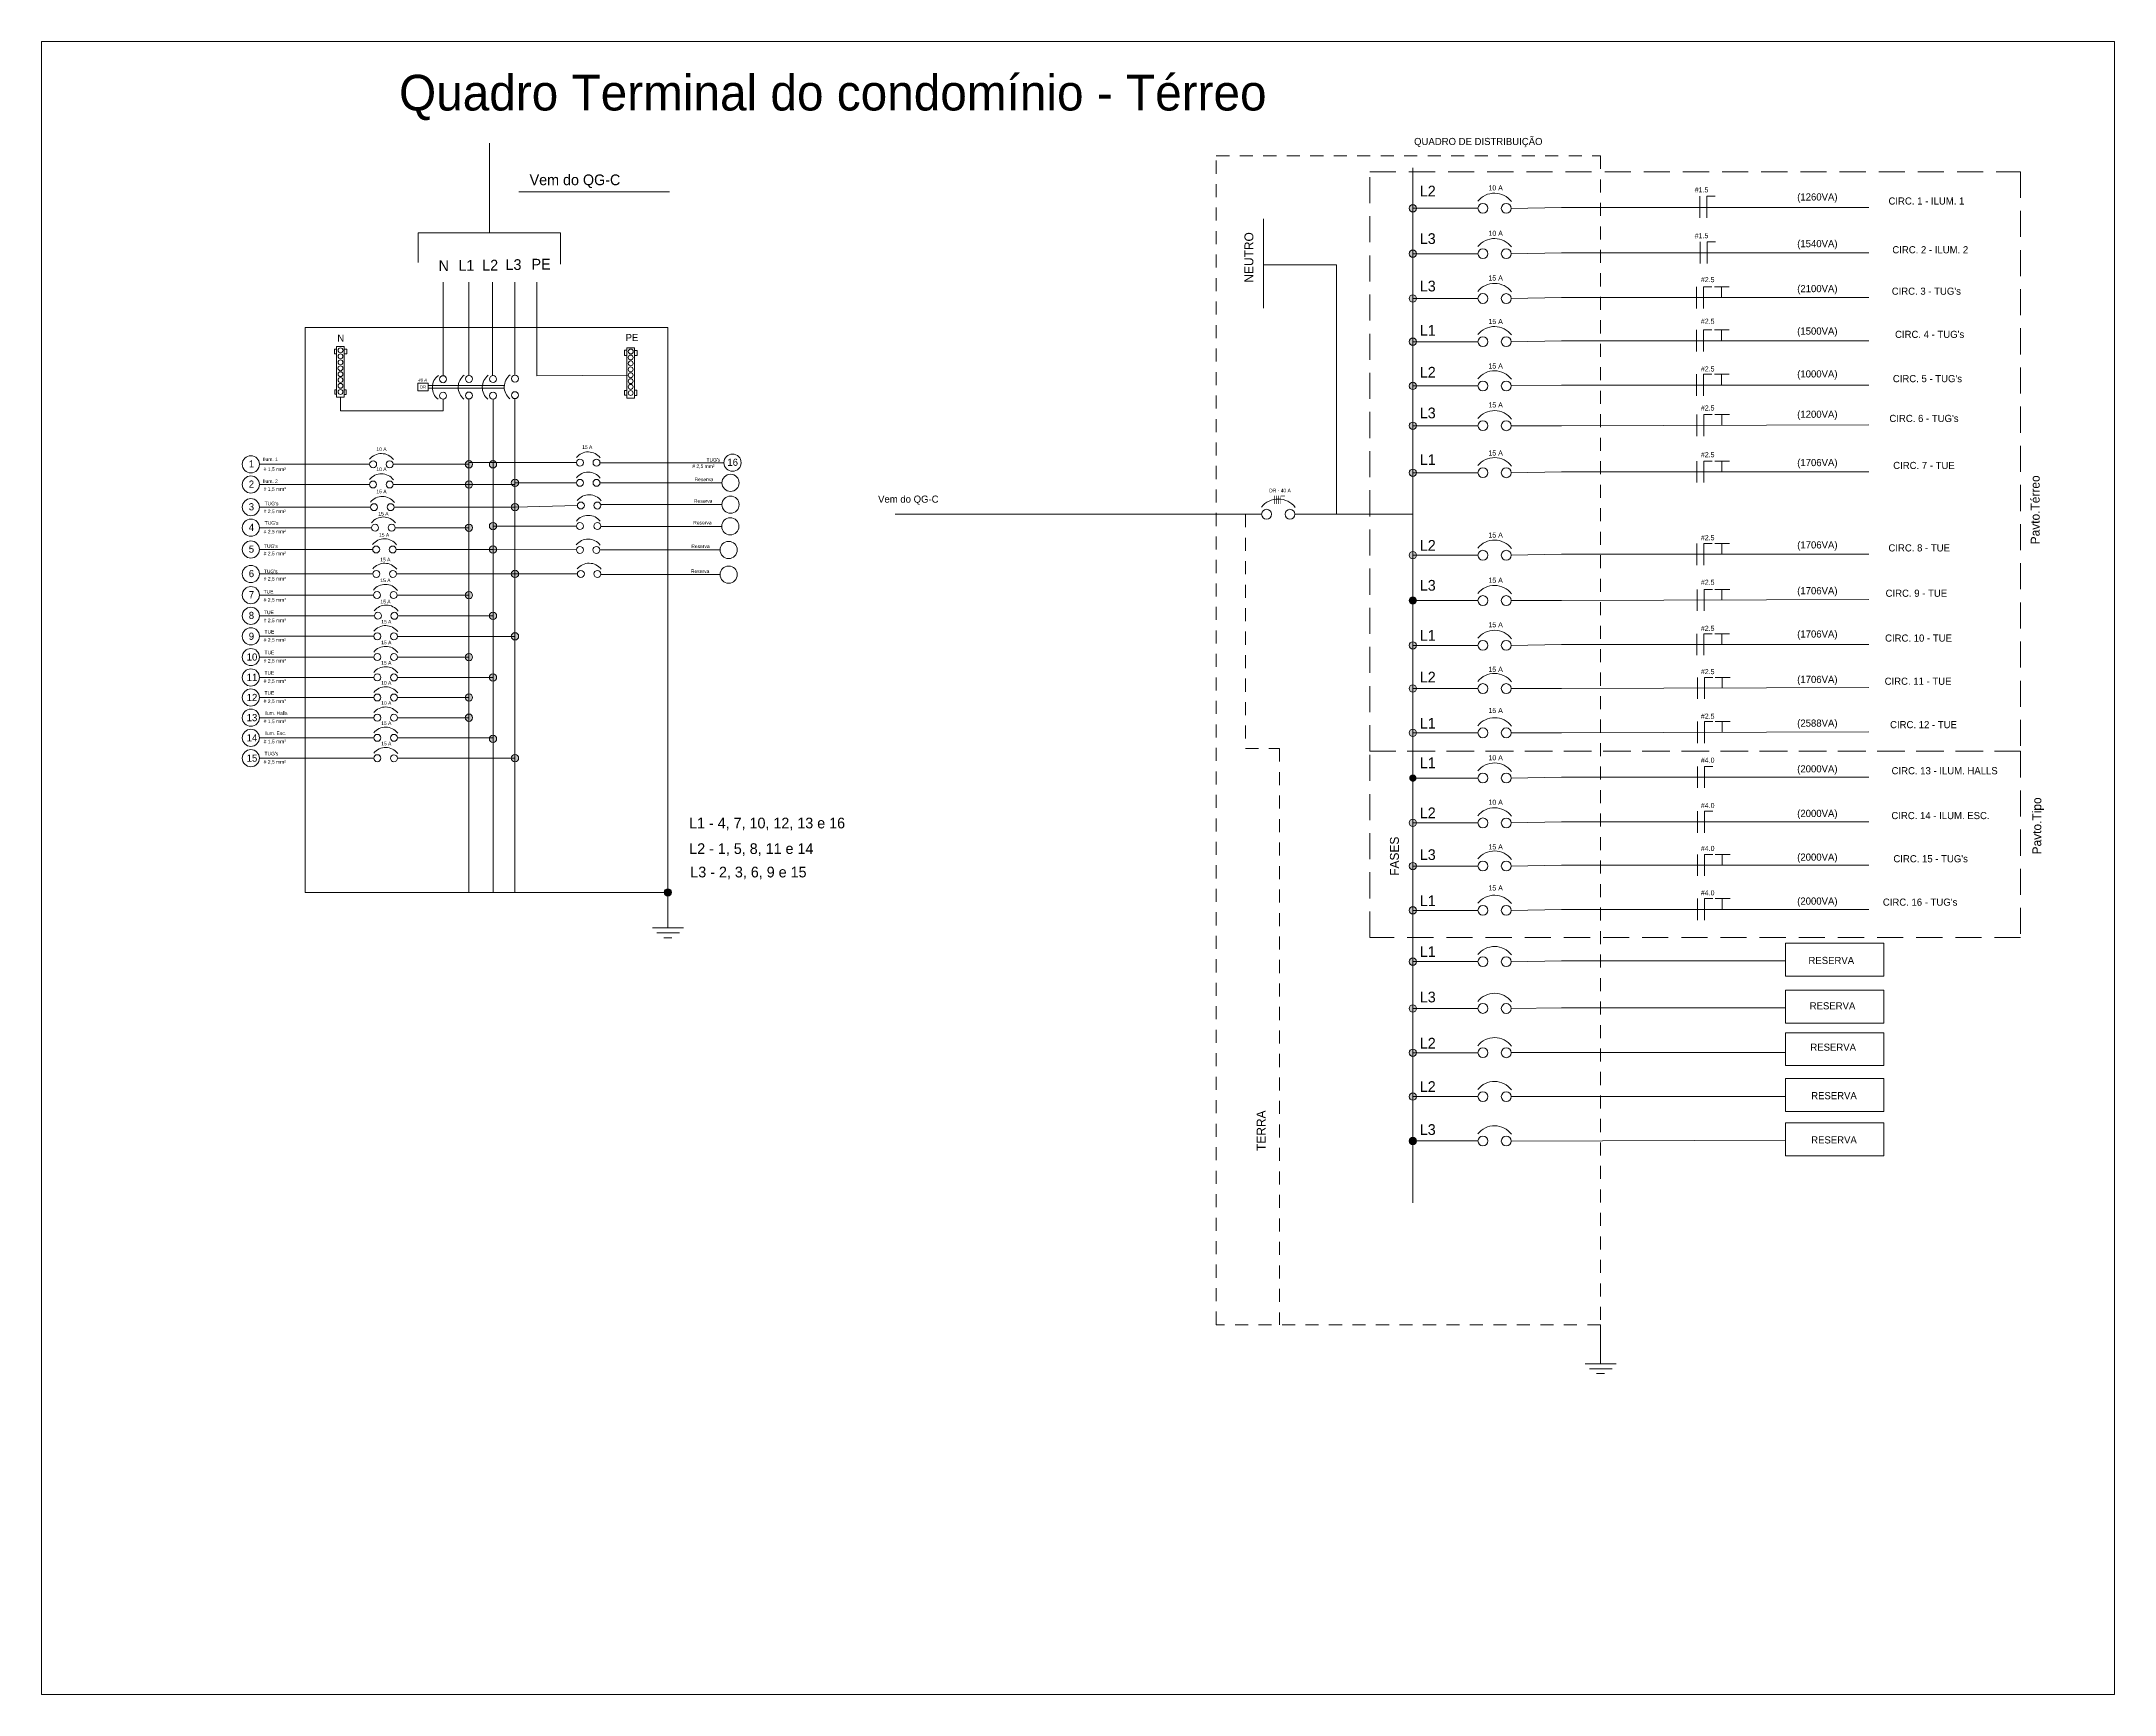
# Model space of a CAD drawing. Header units: millimetres. Extents: x 178 to 457, y 838 to 920.
# Drawn here: x 202.36 to 222.22, y 883.94 to 899.78 of the extents above; entities that cross this region are included whole.
import ezdxf

# ---------------------------------------------------------------- set-up
doc = ezdxf.new("R2010")
doc.units = ezdxf.units.MM
doc.linetypes.add('DASHED', pattern=[0.75, 0.5, -0.25])
doc.linetypes.add('DASHED2', pattern=[0.375, 0.25, -0.125])
doc.layers.add('Unifilar', color=255, linetype='Continuous')

msp = doc.modelspace()

# ---------------------------------------------------------------- texts
at = {"layer": 'Unifilar', "color": 7, "lineweight": 5, "true_color": 0xffffff, "attachment_point": 1}
for s, width, heights, insert, char_height in [('Quadro Terminal do condomínio - Térreo', 12.694108215, [0.6510979], (205.7899608, 899.4589248), 0.341898442), ('\\pxqc;QUADRO DE DISTRIBUIÇÃO', 1.877081336, [0.0878725], (215.1887071, 898.854508), 0.068379688), ('Vem do QG-C', 1.490141886, [0.0249249], (207.0405094, 898.5042001), 0.102569533), ('L2 ', 0.49046908, [0.0249249], (215.5670867, 898.3962686), 0.10256953), ('10 A', 0.49046908, [0.0249249], (216.2247425, 898.4002845), 0.04850128), ('#1.5', 0.49046908, [0.0249249], (218.2004186, 898.3813558), 0.04850128), ('\\pxqc;(1260VA)', 1.000254183, [0.0468782], (218.8749752, 898.3231389), 0.068379688), ('\\pxqc;CIRC. 1 - ILUM. 1', 1.000254183, [0.0468782], (219.9196887, 898.2843031), 0.068379688), ('L3 ', 0.49046908, [0.0249249], (215.5670867, 897.9413906), 0.10256953), ('10 A', 0.49046908, [0.0249249], (216.2247425, 897.9650531), 0.04850128), ('#1.5', 0.49046908, [0.0249249], (218.2004186, 897.9420236), 0.04850128), ('\\pxqc;(1540VA)', 1.000254183, [0.0468782], (218.8749752, 897.8760223), 0.068379688), ('\\pxqc;CIRC. 2 - ILUM. 2', 1.008651304, [0.0094776], (219.9522422, 897.8175102), 0.068379688), ('N', 0.49046908, [0.0249249], (206.1682804, 897.6824893), 0.1025695), ('L1', 0.49046908, [0.0249249], (206.3588038, 897.6850477), 0.10256953), ('L2', 0.49046908, [0.0249249], (206.5866126, 897.6869789), 0.10256953), ('L3', 0.49046908, [0.0249249], (206.8100075, 897.6926473), 0.10256953), ('PE', 0.49046908, [0.0249249], (207.05904, 897.6964346), 0.10256953), ('15 A', 0.49046908, [0.0249249], (216.2247425, 897.5367452), 0.04850128), ('L3 ', 0.49046908, [0.0249249], (215.5670867, 897.4865875), 0.10256953), ('#2.5', 0.49046908, [0.0249249], (218.2594731, 897.5213331), 0.04850128), ('\\pxqc;(2100VA)', 1.000254183, [0.0468782], (218.8749752, 897.4451663), 0.068379688), ("\\pxqc;CIRC. 3 - TUG's", 0.916900821, [0.0783295], (219.9603814, 897.420508), 0.068379688), ('N', 0.49046908, [0.0249249], (205.1985266, 896.9711919), 0.0683797), ('PE', 0.49046908, [0.0249249], (207.9602623, 896.9760201), 0.06837969), ('L1 ', 0.49046908, [0.0249249], (215.5670867, 897.0627661), 0.10256953), ('15 A', 0.49046908, [0.0249249], (216.2247425, 897.1205613), 0.04850128), ('#2.5', 0.49046908, [0.0249249], (218.2594731, 897.1229912), 0.04850128), ('\\pxqc;(1500VA)', 1.000254183, [0.0468782], (218.8749752, 897.0386959), 0.068379688), ("\\pxqc;CIRC. 4 - TUG's", 1.061651214, [0.0028775], (219.9196887, 897.0071154), 0.068379688), ('{\\fArial|b0|i1|c0|p34;40 A}', 0.112736321, [0.0249249], (205.9737726, 896.5497383), 0.029428145), ('L2 ', 0.49046908, [0.0249249], (215.5670867, 896.6614428), 0.10256953), ('15 A', 0.49046908, [0.0249249], (216.2247425, 896.6939951), 0.04850128), ('#2.5', 0.49046908, [0.0249249], (218.2594731, 896.6655764), 0.04850128), ('\\pxqc;(1000VA)', 1.000254183, [0.0468782], (218.8749752, 896.6281621), 0.068379688), ("\\pxqc;CIRC. 5 - TUG's", 1.019650405, [0.0723026], (219.9196887, 896.582963), 0.068379688), ('DR', 0.49046908, [0.0249249], (205.9894104, 896.4837114), 0.02942814), ('L3 ', 0.49046908, [0.0249249], (215.5670867, 896.2715259), 0.10256953), ('15 A', 0.49046908, [0.0249249], (216.2247425, 896.321093), 0.04850128), ('#2.5', 0.49046908, [0.0249249], (218.2594731, 896.2916236), 0.04850128), ('\\pxqc;(1200VA)', 1.000254183, [0.0468782], (218.8749752, 896.2420174), 0.068379688), ("\\pxqc;CIRC. 6 - TUG's", 0.953596063, [0.1102787], (219.9196887, 896.2017751), 0.068379688), ('1', 0.49046908, [0.0249249], (204.3505578, 895.766028), 0.0683797), ('Ilum. 1', 0.49046908, [0.0249249], (204.4869822, 895.7927402), 0.03418984), ('10 A', 0.49046908, [0.0249249], (205.5732477, 895.8898657), 0.03418984), ('15 A', 0.49046908, [0.0249249], (207.5438093, 895.9101893), 0.03418984), ("TUG's", 0.49046908, [0.0249249], (208.7344846, 895.7883801), 0.03418984), ('16', 0.49046908, [0.0249249], (208.9348944, 895.7816382), 0.06837969), ('L1 ', 0.49046908, [0.0249249], (215.5670867, 895.8241048), 0.10256953), ('15 A', 0.49046908, [0.0249249], (216.2247425, 895.8604195), 0.04850128), ('#2.5', 0.49046908, [0.0249249], (218.2594731, 895.8445053), 0.04850128), ('\\pxqc;(1706VA)', 1.000254183, [0.0468782], (218.8749752, 895.778642), 0.068379688), ('\\pxqc;CIRC. 7 - TUE', 0.953334335, [0.1354798], (219.9196887, 895.7515881), 0.068379688), ('2', 0.49046908, [0.0249249], (204.3505578, 895.5727002), 0.0683797), ('Ilum. 2', 0.49046908, [0.0249249], (204.4869822, 895.5835083), 0.03418984), ('# 1,5 mm²', 0.49046908, [0.0249249], (204.4934835, 895.6979563), 0.03418984), ('10 A', 0.49046908, [0.0249249], (205.5732477, 895.6980264), 0.03418984), ('# 2,5 mm²', 0.49046908, [0.0249249], (208.5988684, 895.727116), 0.03418984), ('Reserva', 0.49046908, [0.0249249], (208.6211084, 895.6008896), 0.03418984), ('3', 0.49046908, [0.0249249], (204.3505578, 895.3554948), 0.0683797), ('# 1,5 mm{\\fISOCPEUR|b0|i0|c0|p34;²}', 0.49046908, [0.0249249], (204.4934835, 895.5078582), 0.034189844), ("TUG's", 0.49046908, [0.0249249], (204.502093, 895.3695757), 0.03418984), ('15 A', 0.49046908, [0.0249249], (205.5732477, 895.4851128), 0.03418984), ('Reserva', 0.49046908, [0.0249249], (208.6147437, 895.3935566), 0.03418984), ('Vem do QG-C', 1.014360067, [0.0878725], (210.3782968, 895.4286694), 0.068379688), ('DR - 40 A', 0.49046908, [0.0249249], (214.1248356, 895.4938187), 0.03418984), ('4', 0.49046908, [0.0249249], (204.3505578, 895.1585552), 0.0683797), ('# 2,5 mm²', 0.49046908, [0.0249249], (204.4934835, 895.2944744), 0.03418984), ("TUG's", 0.49046908, [0.0249249], (204.5024644, 895.1835875), 0.03418984), ('15 A', 0.49046908, [0.0249249], (205.591615, 895.2715689), 0.03418984), ('Reserva', 0.49046908, [0.0249249], (208.607654, 895.185996), 0.03418984), ('5', 0.49046908, [0.0249249], (204.3505578, 894.9501033), 0.0683797), ('# 2,5 mm²', 0.49046908, [0.0249249], (204.4934835, 895.1003735), 0.03418984), ("TUG's", 0.49046908, [0.0249249], (204.4968132, 894.9606009), 0.03418984), ('15 A', 0.49046908, [0.0249249], (205.5984717, 895.0692325), 0.03418984), ('Reserva', 0.49046908, [0.0249249], (208.5892672, 894.9597446), 0.03418984), ('L2', 0.49046908, [0.0249249], (215.5670867, 895.0025499), 0.10256953), ('15 A', 0.49046908, [0.0249249], (216.2247425, 895.0747487), 0.04850128), ('#2.5', 0.49046908, [0.0249249], (218.2594731, 895.049317), 0.04850128), ('\\pxqc;(1706VA)', 1.000254183, [0.0468782], (218.8749752, 894.990092), 0.068379688), ('\\pxqc;CIRC. 8 - TUE', 0.962722836, [0.1359351], (219.8694322, 894.9617133), 0.068379688), ('# 2,5 mm²', 0.49046908, [0.0249249], (204.4934835, 894.8906822), 0.03418984), ('15 A', 0.49046908, [0.0249249], (205.6098047, 894.8326631), 0.03418984), ('6', 0.49046908, [0.0249249], (204.3505578, 894.7156669), 0.0683797), ('# 2,5 mm²', 0.49046908, [0.0249249], (204.4934835, 894.6491694), 0.03418984), ("TUG's", 0.49046908, [0.0249249], (204.4941565, 894.7197481), 0.03418984), ('15 A', 0.49046908, [0.0249249], (205.6106929, 894.633709), 0.03418984), ('Reserva', 0.49046908, [0.0249249], (208.5855387, 894.7208413), 0.03418984), ('L3 ', 0.49046908, [0.0249249], (215.5670867, 894.6202548), 0.10256953), ('15 A', 0.49046908, [0.0249249], (216.2247425, 894.6415686), 0.04850128), ('#2.5', 0.49046908, [0.0249249], (218.2594731, 894.6225226), 0.04850128), ('\\pxqc;(1706VA)', 1.000254183, [0.0468782], (218.8749752, 894.5515425), 0.068379688), ('7', 0.49046908, [0.0249249], (204.3505578, 894.5132094), 0.0683797), ('TUE', 0.49046908, [0.0249249], (204.4925131, 894.5248934), 0.03418984), ('# 2,5 mm{\\fISOCPEUR|b0|i0|c0|p34;²}', 0.49046908, [0.0249249], (204.4934835, 894.4466029), 0.034189844), ('15 A', 0.49046908, [0.0249249], (205.6114745, 894.4303019), 0.03418984), ('\\pxqc;CIRC. 9 - TUE', 0.908172588, [0.1678943], (219.8694322, 894.5274376), 0.068379688), ('8', 0.49046908, [0.0249249], (204.3505578, 894.3149656), 0.0683797), ('# 2,5 mm{\\fISOCPEUR|b0|i0|c0|p34;²}', 0.49046908, [0.0249249], (204.4934835, 894.2500904), 0.034189844), ('TUE', 0.49046908, [0.0249249], (204.4965124, 894.3268309), 0.03418984), ('15 A', 0.49046908, [0.0249249], (205.619166, 894.2378656), 0.03418984), ('15 A', 0.49046908, [0.0249249], (216.2247425, 894.2155502), 0.04850128), ('#2.5', 0.49046908, [0.0249249], (218.2594731, 894.181136), 0.04850128), ('9', 0.49046908, [0.0249249], (204.3505578, 894.1152289), 0.0683797), ('# 2,5 mm²', 0.49046908, [0.0249249], (204.4934835, 894.0623773), 0.03418984), ('TUE', 0.49046908, [0.0249249], (204.5008305, 894.1416154), 0.03418984), ('15 A', 0.49046908, [0.0249249], (205.619166, 894.039009), 0.03418984), ('L1 ', 0.49046908, [0.0249249], (215.5670867, 894.1408478), 0.10256953), ('\\pxqc;(1706VA)', 1.000254183, [0.0468782], (218.8749752, 894.1369435), 0.068379688), ('\\pxqc;CIRC. 10 - TUE', 0.948783824, [0.1298733], (219.8694322, 894.0979177), 0.068379688), ('10', 0.49046908, [0.0249249], (204.3304377, 893.9163723), 0.06837969), ('# 2,5 mm{\\fISOCPEUR|b0|i0|c0|p34;²}', 0.49046908, [0.0249249], (204.4934835, 893.8635207), 0.034189844), ('TUE', 0.49046908, [0.0249249], (204.5008305, 893.9427588), 0.03418984), ('15 A', 0.49046908, [0.0249249], (205.619166, 893.8439049), 0.03418984), ('15 A', 0.49046908, [0.0249249], (216.2247425, 893.7883185), 0.04850128), ('#2.5', 0.49046908, [0.0249249], (218.2594731, 893.7665371), 0.04850128), ('11', 0.49046908, [0.0249249], (204.3304377, 893.7212682), 0.06837969), ('# 2,5 mm{\\fISOCPEUR|b0|i0|c0|p34;²}', 0.49046908, [0.0249249], (204.4934835, 893.6684166), 0.034189844), ('TUE', 0.49046908, [0.0249249], (204.5008305, 893.7476547), 0.03418984), ('10 A', 0.49046908, [0.0249249], (205.619166, 893.6516362), 0.03418984), ('L2 ', 0.49046908, [0.0249249], (215.5670867, 893.7408959), 0.10256953), ('\\pxqc;(1706VA)', 1.000254183, [0.0468782], (218.8749752, 893.7020206), 0.068379688), ('\\pxqc;CIRC. 11 - TUE', 0.940553142, [0.136211], (219.8694322, 893.6845252), 0.068379688), ('12', 0.49046908, [0.0249249], (204.3304377, 893.5289995), 0.06837969), ('# 2,5 mm{\\fISOCPEUR|b0|i0|c0|p34;²}', 0.49046908, [0.0249249], (204.4934835, 893.4761479), 0.034189844), ('TUE', 0.49046908, [0.0249249], (204.5008305, 893.555386), 0.03418984), ('Ilum. Halls', 0.49046908, [0.0249249], (204.5008305, 893.3623136), 0.034189844), ('10 A', 0.49046908, [0.0249249], (205.619166, 893.4585638), 0.03418984), ('15 A', 0.49046908, [0.0249249], (216.2247425, 893.3945834), 0.04850128), ('13', 0.49046908, [0.0249249], (204.3304377, 893.3359271), 0.06837969), ('# 1,5 mm{\\fISOCPEUR|b0|i0|c0|p34;²}', 0.49046908, [0.0249249], (204.4934835, 893.2830755), 0.034189844), ('Ilum. Esc.', 0.49046908, [0.0249249], (204.5008305, 893.169243), 0.03418984), ('15 A', 0.49046908, [0.0249249], (205.619166, 893.2654932), 0.03418984), ('L1 ', 0.49046908, [0.0249249], (215.5670867, 893.2989457), 0.10256953), ('#2.5', 0.49046908, [0.0249249], (218.2594731, 893.3397427), 0.04850128), ('\\pxqc;(2588VA)', 1.000254183, [0.0468782], (218.8749752, 893.2833583), 0.068379688), ('\\pxqc;CIRC. 12 - TUE', 1.524015304, [0.1362093], (219.6296393, 893.2687341), 0.068379688), ('14', 0.49046908, [0.0249249], (204.3304377, 893.1428565), 0.06837969), ('# 1,5 mm{\\fISOCPEUR|b0|i0|c0|p34;²}', 0.49046908, [0.0249249], (204.4934835, 893.0900049), 0.034189844), ("TUG's", 0.49046908, [0.0249249], (204.5008305, 892.9741372), 0.03418984), ('15 A', 0.49046908, [0.0249249], (205.619166, 893.0703874), 0.03418984), ('15', 0.49046908, [0.0249249], (204.3304377, 892.9477507), 0.06837969), ('# 2,5 mm²', 0.49046908, [0.0249249], (204.4934835, 892.8948991), 0.03418984), ('L1 ', 0.49046908, [0.0249249], (215.5670867, 892.9200225), 0.10256953), ('10 A', 0.49046908, [0.0249249], (216.2247425, 892.9413363), 0.04850128), ('#4.0', 0.49046908, [0.0249249], (218.2594731, 892.9187063), 0.04850128), ('\\pxqc;(2000VA)', 1.000254183, [0.0468782], (218.8749752, 892.8453713), 0.068379688), ('\\pxqc;CIRC. 13 - ILUM. HALLS', 1.449918139, [0.1678943], (219.8694322, 892.8272052), 0.068379688), ('L2', 0.49046908, [0.0249249], (215.5670867, 892.4406154), 0.10256953), ('10 A', 0.49046908, [0.0249249], (216.2247425, 892.5153179), 0.04850128), ('#4.0', 0.49046908, [0.0249249], (218.2594731, 892.4837834), 0.04850128), ('\\pxqc;(2000VA)', 1.000254183, [0.0468782], (218.8749752, 892.4185787), 0.068379688), ('\\pxqc;CIRC. 14 - ILUM. ESC.', 1.370140763, [0.1298733], (219.8694322, 892.3976853), 0.068379688), ('L1 - 4, 7, 10, 12, 13 e 16', 3.344974523, [0], (208.5675588, 892.3433475), 0.102569533), ('L2 - 1, 5, 8, 11 e 14', 3.02681262, [0.0249249], (208.5694015, 892.0981003), 0.102569533), ('L3 ', 0.49046908, [0.0249249], (215.5670867, 892.0406636), 0.10256953), ('15 A', 0.49046908, [0.0249249], (216.2247425, 892.0880862), 0.04850128), ('#4.0', 0.49046908, [0.0249249], (218.2594731, 892.0732478), 0.04850128), ('\\pxqc;(2000VA)', 1.000254183, [0.0468782], (218.8749752, 891.9999146), 0.068379688), ("\\pxqc;CIRC. 15 - TUG's", 1.181328765, [0.136211], (219.8694322, 891.9842928), 0.068379688), ('L3 - 2, 3, 6, 9 e 15', 3.486608823, [0.0249249], (208.5796798, 891.8737558), 0.102569533), ('L1 ', 0.49046908, [0.0249249], (215.5670867, 891.5987134), 0.10256953), ('15 A', 0.49046908, [0.0249249], (216.2247425, 891.6943511), 0.04850128), ('#4.0', 0.49046908, [0.0249249], (218.2594731, 891.6481183), 0.04850128), ('\\pxqc;(2000VA)', 1.000254183, [0.0468782], (218.8749752, 891.5788222), 0.068379688), ("\\pxqc;CIRC. 16 - TUG's", 1.524015304, [0.1362093], (219.5970857, 891.5685018), 0.068379688), ('L1 ', 0.49046908, [0.0249249], (215.5670867, 891.1114964), 0.10256953), ('\\pxqc;RESERVA', 1.083632803, [0.0094776], (218.9667525, 891.0101308), 0.068379688), ('L3 ', 0.49046908, [0.0249249], (215.5670867, 890.6765392), 0.10256953), ('\\pxqc;RESERVA', 1.114212693, [0.0094776], (218.9631501, 890.5754744), 0.068379688), ('L2 ', 0.49046908, [0.0249249], (215.5670867, 890.234589), 0.10256953), ('\\pxqc;RESERVA', 1.110748913, [0.0094776], (218.9713645, 890.1790694), 0.068379688), ('L2', 0.49046908, [0.0249249], (215.5670867, 889.8190062), 0.10256953), ('\\pxqc;RESERVA', 1.117476746, [0.0094776], (218.9755788, 889.7148625), 0.068379688), ('L3 ', 0.49046908, [0.0249249], (215.5670867, 889.4072861), 0.10256953), ('\\pxqc;RESERVA', 1.117476746, [0.0094776], (218.9755788, 889.2912371), 0.068379688)]:
    msp.add_mtext_dynamic_manual_height_columns(s, width=width, gutter_width=3.0654318, heights=heights, dxfattribs=dict(at, insert=insert, char_height=char_height))
at = {"layer": 'Unifilar', "color": 7, "lineweight": 5, "true_color": 0xffffff, "char_height": 0.08547461, "attachment_point": 1, "rotation": 90}
for s, width, insert in [('\\pxqc;NEUTRO', 0.714614359, (213.8875339, 897.3524986)), ('\\pxqc;Pavto.Térreo', 1.744508149, (221.4187231, 894.4195693)), ('\\pxqc;Pavto.Tipo', 1.744508149, (221.4342867, 891.3923533)), ('\\pxqc;FASES', 0.308453029, (215.2810912, 891.8199507)), ('\\pxqc,t0;TERRA', 0.555182836, (214.0042066, 889.0673041))]:
    msp.add_mtext_dynamic_manual_height_columns(s, width=width, gutter_width=3.0654318, heights=[0.0094776], dxfattribs=dict(at, insert=insert))

# ---------------------------------------------------------------- hatches: boundary and pattern name
at = {"layer": 'Unifilar', "lineweight": 5, "true_color": 0xffffff}
h = msp.add_hatch(color=7, dxfattribs=at)
h.dxf.hatch_style = 1
edge = h.paths.add_edge_path()
edge.add_arc((215.5007796, 898.1799372), 0.0350053, 0, 360)
edge = h.paths.add_edge_path()
edge.add_arc((215.5007796, 897.7456614), 0.0350053, 0, 360)
edge = h.paths.add_edge_path()
edge.add_arc((215.5007796, 897.3161415), 0.0350053, 0, 360)
edge = h.paths.add_edge_path()
edge.add_arc((215.5007796, 896.902749), 0.0350053, 0, 360)
edge = h.paths.add_edge_path()
edge.add_arc((215.5007796, 896.4785966), 0.0350053, 0, 360)
edge = h.paths.add_edge_path()
edge.add_arc((215.5007796, 896.0974086), 0.0350053, 0, 360)
edge = h.paths.add_edge_path()
edge.add_arc((215.5007796, 895.6472216), 0.0350053, 0, 360)
h = msp.add_hatch(color=7, dxfattribs=at)
h.dxf.hatch_style = 1
edge = h.paths.add_edge_path()
edge.add_arc((206.459559, 895.7279573), 0.0350053, 0, 360)
edge = h.paths.add_edge_path()
edge.add_arc((206.6898201, 895.7279573), 0.0350053, 0, 360)
edge = h.paths.add_edge_path()
edge.add_arc((206.459559, 895.5346295), 0.0350053, 0, 360)
edge = h.paths.add_edge_path()
edge.add_arc((206.9003001, 895.5505717), 0.0350053, 0, 360)
edge = h.paths.add_edge_path()
edge.add_arc((206.9003001, 895.3174241), 0.0350053, 0, 360)
edge = h.paths.add_edge_path()
edge.add_arc((206.6898201, 895.1364268), 0.0350053, 0, 360)
edge = h.paths.add_edge_path()
edge.add_arc((206.459559, 895.1204845), 0.0350053, 0, 360)
edge = h.paths.add_edge_path()
edge.add_arc((206.6898201, 894.9120325), 0.0350053, 0, 360)
edge = h.paths.add_edge_path()
edge.add_arc((206.9003001, 894.6777622), 0.0350053, 0, 360)
edge = h.paths.add_edge_path()
edge.add_arc((206.459559, 894.4751387), 0.0350053, 0, 360)
edge = h.paths.add_edge_path()
edge.add_arc((206.6898201, 894.2768949), 0.0350053, 0, 360)
edge = h.paths.add_edge_path()
edge.add_arc((206.9003001, 894.0802763), 0.0350053, 0, 360)
edge = h.paths.add_edge_path()
edge.add_arc((206.459559, 893.8814197), 0.0350053, 0, 360)
edge = h.paths.add_edge_path()
edge.add_arc((206.6898201, 893.6863156), 0.0350053, 0, 360)
edge = h.paths.add_edge_path()
edge.add_arc((206.459559, 893.4940469), 0.0350053, 0, 360)
edge = h.paths.add_edge_path()
edge.add_arc((206.459559, 893.3009745), 0.0350053, 0, 360)
h = msp.add_hatch(color=7, dxfattribs=at)
h.dxf.hatch_style = 1
edge = h.paths.add_edge_path()
edge.add_arc((215.5007796, 894.8573469), 0.0350053, 0, 360)
edge = h.paths.add_edge_path()
edge.add_arc((215.5007796, 894.4230711), 0.0350053, 0, 360)
h = msp.add_hatch(color=7, dxfattribs=at)
h.dxf.hatch_style = 1
edge = h.paths.add_edge_path()
edge.add_arc((215.5007796, 894.4230711), 0.0350053, 0, 360)
h = msp.add_hatch(color=7, dxfattribs=at)
h.dxf.hatch_style = 1
edge = h.paths.add_edge_path()
edge.add_arc((215.5007796, 893.9935513), 0.0350053, 0, 360)
edge = h.paths.add_edge_path()
edge.add_arc((215.5007796, 893.5801587), 0.0350053, 0, 360)
edge = h.paths.add_edge_path()
edge.add_arc((215.5007796, 893.1560063), 0.0350053, 0, 360)
edge = h.paths.add_edge_path()
edge.add_arc((215.5007796, 892.2933189), 0.0350053, 0, 360)
h = msp.add_hatch(color=7, dxfattribs=at)
h.dxf.hatch_style = 1
edge = h.paths.add_edge_path()
edge.add_arc((206.6898201, 893.0984321), 0.0350053, 0, 360)
edge = h.paths.add_edge_path()
edge.add_arc((206.9003001, 892.9127981), 0.0350053, 0, 360)
h = msp.add_hatch(color=7, dxfattribs=at)
h.dxf.hatch_style = 1
edge = h.paths.add_edge_path()
edge.add_arc((215.5007796, 892.7228388), 0.0350053, 0, 360)
h = msp.add_hatch(color=7, dxfattribs=at)
h.dxf.hatch_style = 1
edge = h.paths.add_edge_path()
edge.add_arc((215.5007796, 891.8799264), 0.0350053, 0, 360)
edge = h.paths.add_edge_path()
edge.add_arc((215.5007796, 891.455774), 0.0350053, 0, 360)
edge = h.paths.add_edge_path()
edge.add_arc((215.5007796, 890.9641999), 0.0350053, 0, 360)
edge = h.paths.add_edge_path()
edge.add_arc((215.5007796, 890.5158021), 0.0350053, 0, 360)
edge = h.paths.add_edge_path()
edge.add_arc((215.5007796, 890.0916496), 0.0350053, 0, 360)
edge = h.paths.add_edge_path()
edge.add_arc((215.5007796, 889.6717097), 0.0350053, 0, 360)
h = msp.add_hatch(color=7, dxfattribs=at)
h.dxf.hatch_style = 1
edge = h.paths.add_edge_path()
edge.add_arc((208.3643217, 891.6275764), 0.0350053, 0, 360)
h = msp.add_hatch(color=7, dxfattribs=at)
h.dxf.hatch_style = 1
edge = h.paths.add_edge_path()
edge.add_arc((215.5007796, 889.2465489), 0.0350053, 0, 360)

# ---------------------------------------------------------------- linework, layer by layer
at = {"layer": 'Unifilar', "color": 7, "lineweight": 5, "true_color": 0xffffff}
for p, q in [((222.221627, 899.7782801), (202.364742, 899.7782801)), ((202.364742, 883.9442555), (202.364742, 899.7782801)), ((222.221627, 883.9442555), (222.221627, 899.7782801)), ((206.6548152, 897.9459044), (206.6548152, 898.8047435)), ((215.5007796, 895.2499043), (215.5007796, 898.5666453)), ((206.9388176, 898.3384301), (208.3817931, 898.3384301)), ((216.1243156, 898.1799372), (215.5007796, 898.1799372)), ((216.4421221, 898.1797027), (216.9236069, 898.188909)), ((216.9236069, 898.188909), (219.8694322, 898.188909)), ((218.2492497, 898.295952), (218.2492497, 898.0898108)), ((218.3162655, 898.295952), (218.3162655, 898.0898108)), ((218.3162655, 898.295952), (218.3956441, 898.295952)), ((205.9729008, 897.8119444), (205.9729008, 897.9459044)), ((205.9729008, 897.9459044), (207.3367296, 897.9459044)), ((207.3367296, 897.9459044), (207.3367296, 897.8198199)), ((214.0692721, 897.640011), (214.0692721, 898.0799146)), ((205.9729008, 897.8119444), (205.9729008, 897.6622582)), ((207.3367296, 897.8198199), (207.3367296, 897.646482)), ((216.1243156, 897.7456614), (215.5007796, 897.7456614)), ((216.4421221, 897.745427), (216.9236069, 897.7546332)), ((216.9236069, 897.7546332), (219.8694322, 897.7546332)), ((218.2533209, 897.8577038), (218.2533209, 897.6515626)), ((218.3203367, 897.8577038), (218.3203367, 897.6515626)), ((218.3203367, 897.8577038), (218.3997152, 897.8577038)), ((214.7696597, 897.640011), (214.0692721, 897.640011)), ((214.0692721, 897.640011), (214.0692721, 897.2244866)), ((214.7696597, 895.2499043), (214.7696597, 897.640011)), ((206.2118263, 897.4731692), (206.2118263, 896.6439262)), ((206.4582718, 897.4731692), (206.4582718, 896.6439262)), ((206.6844868, 897.4731692), (206.6844868, 896.6439262)), ((206.898972, 897.4731692), (206.898972, 896.6439262)), ((207.1104738, 897.4731692), (207.1104738, 896.6439262)), ((218.2182117, 897.4281839), (218.2182117, 897.2220427)), ((218.2852275, 897.4281839), (218.2852275, 897.2220427)), ((218.2852275, 897.4281839), (218.3646061, 897.4281839)), ((218.4561439, 897.4281839), (218.3882834, 897.4281839)), ((218.4561439, 897.3251133), (218.4561439, 897.4281839)), ((218.4561439, 897.4281839), (218.5307111, 897.4281839)), ((216.1243156, 897.3161415), (215.5007796, 897.3161415)), ((216.4421221, 897.3159071), (216.9236069, 897.3251133)), ((216.9236069, 897.3251133), (219.8694322, 897.3251133)), ((208.3643217, 897.0382568), (204.8906248, 897.0382568)), ((204.8906248, 896.5603297), (204.8906248, 897.0382568)), ((208.3643217, 891.6275764), (208.3643217, 897.0382568)), ((218.2182117, 897.0147914), (218.2182117, 896.8086502)), ((218.2852275, 897.0147914), (218.2852275, 896.8086502)), ((218.2852275, 897.0147914), (218.3646061, 897.0147914)), ((218.4561439, 897.0147914), (218.3882834, 897.0147914)), ((218.4561439, 896.9117208), (218.4561439, 897.0147914)), ((218.4561439, 897.0147914), (218.5307111, 897.0147914)), ((205.1914756, 896.8306074), (205.1712376, 896.8306074)), ((205.1712376, 896.8306074), (205.1712376, 896.7868152)), ((205.1712376, 896.7868152), (205.1914756, 896.7868152)), ((205.1914756, 896.8061405), (205.1914756, 896.8550744)), ((205.1914756, 896.8550744), (205.2645919, 896.8550744)), ((205.1914756, 896.8061405), (205.1914756, 896.3713785)), ((205.2645919, 896.3713785), (205.2645919, 896.8550744)), ((205.2645919, 896.8297546), (205.2893925, 896.8297546)), ((205.2893925, 896.7868152), (205.2645919, 896.7868152)), ((205.2893925, 896.8297546), (205.2893925, 896.7868152)), ((207.9710306, 896.8201484), (207.9503913, 896.8201484)), ((207.9503913, 896.8201484), (207.9503913, 896.7713901)), ((207.9503913, 896.7713901), (207.9710306, 896.7713901)), ((207.9710306, 896.7956815), (207.9710306, 896.8446154)), ((207.9710306, 896.8446154), (208.0441468, 896.8446154)), ((207.9710306, 896.7956815), (207.9710306, 896.3609196)), ((208.0441468, 896.3609196), (208.0441468, 896.8446154)), ((208.0441468, 896.8180918), (208.070181, 896.8180918)), ((208.070181, 896.7713901), (208.0441468, 896.7713901)), ((208.070181, 896.8180918), (208.070181, 896.7713901)), ((216.1243156, 896.902749), (215.5007796, 896.902749)), ((216.4421221, 896.9025146), (216.9236069, 896.9117208)), ((216.9236069, 896.9117208), (219.8694322, 896.9117208)), ((204.8906248, 896.5603297), (204.8906248, 891.6275764)), ((206.2118263, 896.6439262), (206.2118962, 896.5766694)), ((206.4582718, 896.6439262), (206.4592328, 896.578898)), ((206.6844868, 896.6439262), (206.6844868, 896.5769649)), ((206.898972, 896.6439262), (206.898972, 896.5818278)), ((207.1104738, 896.6439262), (207.1104738, 896.5769114)), ((207.1104738, 896.5769114), (207.985001, 896.5811104)), ((218.2182117, 896.590639), (218.2182117, 896.3844978)), ((218.2852275, 896.590639), (218.2852275, 896.3844978)), ((218.2852275, 896.590639), (218.3646061, 896.590639)), ((218.4561439, 896.590639), (218.3882834, 896.590639)), ((218.4561439, 896.4875684), (218.4561439, 896.590639)), ((218.4561439, 896.590639), (218.5307111, 896.590639)), ((205.1914756, 896.4423214), (205.1745481, 896.4423214)), ((205.1745481, 896.4423214), (205.1745481, 896.3991813)), ((205.1745481, 896.3991813), (205.1914756, 896.3991813)), ((205.1914756, 896.3713785), (205.2645919, 896.3713785)), ((205.2280337, 896.3713785), (205.2280337, 896.2408672)), ((205.2645919, 896.4413934), (205.2845699, 896.4413934)), ((205.2845699, 896.3982533), (205.2645919, 896.3982533)), ((205.2845699, 896.4413934), (205.2845699, 896.3982533)), ((206.0675147, 896.5064014), (205.9692255, 896.5064014)), ((205.9692255, 896.4333705), (205.9692255, 896.5064014)), ((206.0675147, 896.4333705), (205.9692255, 896.4333705)), ((206.0675147, 896.4941397), (206.0675147, 896.5064014)), ((206.0675147, 896.4839316), (206.0675147, 896.4941397)), ((206.7974829, 896.4839316), (206.0675147, 896.4839316)), ((206.0675147, 896.4839316), (206.0675147, 896.4569439)), ((206.7974736, 896.4569439), (206.0675147, 896.4569439)), ((206.0675147, 896.4569439), (206.0675147, 896.4456322)), ((206.0675147, 896.4456322), (206.0675147, 896.4333705)), ((206.2117648, 896.351597), (206.2117648, 896.2408672)), ((206.459559, 896.3538293), (206.459559, 891.6275764)), ((206.6898201, 896.3523495), (206.6898201, 891.6275764)), ((206.7974736, 896.4569439), (206.7979984, 896.4569439)), ((206.7974829, 896.4839316), (206.7982161, 896.4839316)), ((206.9003001, 896.3567889), (206.9003001, 891.6275764)), ((207.9503913, 896.3905784), (207.9503913, 896.4360761)), ((207.9503913, 896.4360761), (207.9710306, 896.4360761)), ((207.9710306, 896.3905784), (207.9503913, 896.3905784)), ((207.9710306, 896.3609196), (208.0441468, 896.3609196)), ((208.0678105, 896.438484), (208.0441468, 896.438484)), ((208.0441468, 896.3881957), (208.0678105, 896.3881957)), ((208.0678105, 896.3881957), (208.0678105, 896.438484)), ((216.1243156, 896.4785966), (215.5007796, 896.4785966)), ((216.4421221, 896.4783621), (216.9236069, 896.4875684)), ((216.9236069, 896.4875684), (219.8694322, 896.4875684)), ((206.2117648, 896.2408672), (205.2280337, 896.2408672)), ((218.2220359, 896.204512), (218.2220359, 895.9983709)), ((218.2890517, 896.204512), (218.2890517, 895.9983709)), ((218.2890517, 896.204512), (218.3684303, 896.204512)), ((218.4599682, 896.204512), (218.3921076, 896.204512)), ((218.4599682, 896.1014415), (218.4599682, 896.204512)), ((218.4599682, 896.204512), (218.5345353, 896.204512)), ((216.1243156, 896.0974086), (215.5007796, 896.0974086)), ((216.4421221, 896.0971742), (216.9236069, 896.0971742)), ((216.9236069, 896.0971742), (219.8694322, 896.1063804)), ((218.2220359, 895.759264), (218.2220359, 895.5531228)), ((218.2890517, 895.759264), (218.2890517, 895.5531228)), ((218.2890517, 895.759264), (218.3684303, 895.759264)), ((218.4599682, 895.759264), (218.3921076, 895.759264)), ((218.4599682, 895.6561934), (218.4599682, 895.759264)), ((218.4599682, 895.759264), (218.5345353, 895.759264)), ((205.5083233, 895.7281233), (204.4528722, 895.7281233)), ((205.7333956, 895.7279573), (206.459559, 895.7279573)), ((207.4893285, 895.7438996), (206.459559, 895.7438996)), ((207.4892468, 895.5505717), (206.9003001, 895.5505717)), ((207.7143191, 895.5504057), (208.8831193, 895.5504057)), ((207.7144009, 895.7437335), (208.9022873, 895.7437335)), ((216.1243156, 895.6472216), (215.5007796, 895.6472216)), ((216.4421221, 895.6469872), (216.9236069, 895.6561934)), ((216.9236069, 895.6561934), (219.8694322, 895.6561934)), ((205.5082415, 895.5347955), (204.4528722, 895.5347955)), ((205.7333139, 895.5346295), (206.459559, 895.5346295)), ((206.459559, 895.5346295), (206.9003001, 895.5346295)), ((205.5170285, 895.3175901), (204.4528722, 895.3175901)), ((205.7421009, 895.3174241), (206.9003001, 895.3174241)), ((206.9003001, 895.3174241), (207.4980338, 895.3333664)), ((207.7245775, 895.3419537), (208.8831193, 895.3419537)), ((211.9174535, 895.2503733), (210.5424372, 895.2503733)), ((211.9174535, 895.2503733), (212.9162407, 895.2501388)), ((212.9162407, 895.2501388), (214.0524267, 895.2501388)), ((214.3702332, 895.2499043), (215.5007796, 895.2499043)), ((215.5007796, 895.2499043), (215.5007796, 892.1779978)), ((205.5274095, 895.1206505), (204.4528722, 895.1206505)), ((205.7524819, 895.1204845), (206.459559, 895.1204845)), ((207.4893285, 895.1364268), (206.6898201, 895.1364268)), ((207.7230163, 895.1338149), (208.8802094, 895.1338149)), ((218.2220359, 894.9693893), (218.2220359, 894.7632481)), ((218.2890517, 894.9693893), (218.2890517, 894.7632481)), ((218.2890517, 894.9693893), (218.3684303, 894.9693893)), ((218.4599682, 894.9693893), (218.3921076, 894.9693893)), ((218.4599682, 894.8663187), (218.4599682, 894.9693893)), ((218.4599682, 894.9693893), (218.5345353, 894.9693893)), ((205.5376678, 894.9121986), (204.4528722, 894.9121986)), ((205.7627402, 894.9120325), (206.459559, 894.9120325)), ((206.459559, 894.9120325), (206.6898201, 894.9120325)), ((207.4886512, 894.9080987), (206.6898201, 894.9120325)), ((207.7137236, 894.9079327), (208.8643775, 894.9079327)), ((216.1243156, 894.8573469), (215.5007796, 894.8573469)), ((216.4421221, 894.8571124), (216.9236069, 894.8663187)), ((216.9236069, 894.8663187), (219.8694322, 894.8663187)), ((205.5390166, 894.6777622), (204.4528722, 894.6777622)), ((205.7640889, 894.6775962), (206.459559, 894.6775962)), ((207.4980338, 894.6777622), (206.4593889, 894.6777622)), ((207.7225739, 894.6716645), (208.8648495, 894.6716645)), ((205.5455557, 894.4753048), (204.4528722, 894.4753048)), ((205.7706281, 894.4751387), (206.459559, 894.4751387)), ((216.1243156, 894.4230711), (215.5007796, 894.4230711)), ((216.4421221, 894.4228367), (216.9236069, 894.4228367)), ((216.9236069, 894.4228367), (219.8694322, 894.4320429)), ((218.2234086, 894.5301788), (218.2234086, 894.3240376)), ((218.2904244, 894.5301788), (218.2904244, 894.3240376)), ((218.2904244, 894.5301788), (218.3698029, 894.5301788)), ((218.4613408, 894.5301788), (218.3934802, 894.5301788)), ((218.4613408, 894.4271082), (218.4613408, 894.5301788)), ((218.4613408, 894.5301788), (218.5359079, 894.5301788)), ((205.5539341, 894.2770609), (204.4528722, 894.2770609)), ((205.7790064, 894.2768949), (206.6898201, 894.2768949)), ((205.5486618, 894.0804424), (204.4528722, 894.0804424)), ((205.7737342, 894.0802763), (206.9003001, 894.0802763)), ((216.1243156, 893.9935513), (215.5007796, 893.9935513)), ((216.4421221, 893.9933168), (216.9236069, 894.0025231)), ((216.9236069, 894.0025231), (219.8694322, 894.0025231)), ((218.2220359, 894.1055937), (218.2220359, 893.8994525)), ((218.2890517, 894.1055937), (218.2890517, 893.8994525)), ((218.2890517, 894.1055937), (218.3684303, 894.1055937)), ((218.4599682, 894.1055937), (218.3921076, 894.1055937)), ((218.4599682, 894.0025231), (218.4599682, 894.1055937)), ((218.4599682, 894.1055937), (218.5345353, 894.1055937)), ((205.5486618, 893.8815857), (204.4528722, 893.8815857)), ((205.7737342, 893.8814197), (206.459559, 893.8814197)), ((205.5486618, 893.6864817), (204.4528722, 893.6864817)), ((205.7737342, 893.6863156), (206.6898201, 893.6863156)), ((216.1243156, 893.5801587), (215.5007796, 893.5801587)), ((216.4421221, 893.5799243), (216.9236069, 893.5799243)), ((216.9236069, 893.5799243), (219.8694322, 893.5891305)), ((218.2260428, 893.6872747), (218.2260428, 893.4811335)), ((218.2930586, 893.6872747), (218.2930586, 893.4811335)), ((218.2930586, 893.6872747), (218.3724371, 893.6872747)), ((218.463975, 893.6872747), (218.3961145, 893.6872747)), ((218.463975, 893.5842041), (218.463975, 893.6872747)), ((218.463975, 893.6872747), (218.5385422, 893.6872747)), ((205.5486618, 893.4942129), (204.4528722, 893.4942129)), ((205.7737342, 893.4940469), (206.459559, 893.4940469)), ((205.5486618, 893.3011406), (204.4528722, 893.3011406)), ((205.7737342, 893.3009745), (206.459559, 893.3009745)), ((216.9236069, 893.1557718), (219.8694322, 893.1649781)), ((218.2260428, 893.2631222), (218.2260428, 893.056981)), ((218.2930586, 893.2631222), (218.2930586, 893.056981)), ((218.2930586, 893.2631222), (218.3724371, 893.2631222)), ((218.463975, 893.2631222), (218.3961145, 893.2631222)), ((218.463975, 893.1600516), (218.463975, 893.2631222)), ((218.463975, 893.2631222), (218.5385422, 893.2631222)), ((205.5486618, 893.10807), (204.4528722, 893.10807)), ((205.7737342, 893.1079039), (206.6898201, 893.1079039)), ((216.1243156, 893.1560063), (215.5007796, 893.1560063)), ((216.4421221, 893.1557718), (216.9236069, 893.1557718)), ((205.5486618, 892.9129642), (204.4528722, 892.9129642)), ((205.7737342, 892.9127981), (206.9003001, 892.9127981)), ((218.2260428, 892.8348812), (218.2260428, 892.62874)), ((218.2930586, 892.8348812), (218.2930586, 892.62874)), ((218.2930586, 892.8348812), (218.3724371, 892.8348812)), ((216.1243156, 892.7228388), (215.5007796, 892.7228388)), ((216.4421221, 892.7226043), (216.9236069, 892.7318106)), ((216.9236069, 892.7318106), (219.8694322, 892.7318106)), ((218.2260428, 892.4053613), (218.2260428, 892.1992201)), ((218.2930586, 892.4053613), (218.2930586, 892.1992201)), ((218.2930586, 892.4053613), (218.3724371, 892.4053613)), ((216.1243156, 892.2933189), (215.5007796, 892.2933189)), ((215.5007796, 892.1779978), (215.5007796, 888.6538415)), ((216.4421221, 892.2930845), (216.9236069, 892.3022907)), ((216.9236069, 892.3022907), (219.8694322, 892.3022907)), ((218.2260428, 891.9919688), (218.2260428, 891.7858276)), ((218.2930586, 891.9919688), (218.2930586, 891.7858276)), ((218.2930586, 891.9919688), (218.3724371, 891.9919688)), ((218.463975, 891.9919688), (218.3961145, 891.9919688)), ((218.463975, 891.8888982), (218.463975, 891.9919688)), ((218.463975, 891.9919688), (218.5385422, 891.9919688)), ((216.1243156, 891.8799264), (215.5007796, 891.8799264)), ((216.4421221, 891.8796919), (216.9236069, 891.8888982)), ((216.9236069, 891.8888982), (219.8694322, 891.8888982)), ((204.8906248, 891.6275764), (208.3643217, 891.6275764)), ((208.3643217, 891.6625816), (208.3643217, 891.2876061)), ((216.1243156, 891.455774), (215.5007796, 891.455774)), ((216.4421221, 891.4555395), (216.9236069, 891.4647458)), ((216.9236069, 891.4647458), (219.8694322, 891.4647458)), ((218.2260428, 891.5678163), (218.2260428, 891.3616752)), ((218.2930586, 891.5678163), (218.2930586, 891.3616752)), ((218.2930586, 891.5678163), (218.3724371, 891.5678163)), ((218.463975, 891.5678163), (218.3961145, 891.5678163)), ((218.463975, 891.4647458), (218.463975, 891.5678163)), ((218.463975, 891.5678163), (218.5385422, 891.5678163)), ((208.2183929, 891.2876061), (208.5137537, 891.2876061)), ((208.2594647, 891.2394232), (208.476758, 891.2394232)), ((208.3275236, 891.1934213), (208.4020232, 891.1934213)), ((219.0710385, 890.9731717), (219.0710385, 891.1400399)), ((219.0710385, 891.1400399), (220.0110464, 891.1400399)), ((220.0110464, 891.1400399), (220.0110464, 890.8247159)), ((216.1243156, 890.9641999), (215.5007796, 890.9641999)), ((216.4421221, 890.9639654), (216.9236069, 890.9731717)), ((216.9236069, 890.9731717), (219.0710385, 890.9731717)), ((219.0710385, 890.9731717), (219.0710385, 890.8247159)), ((220.0110464, 890.8247159), (219.0710385, 890.8247159)), ((219.0710385, 890.5229846), (219.0710385, 890.6898529)), ((219.0710385, 890.6898529), (220.0110464, 890.6898529)), ((220.0110464, 890.6898529), (220.0110464, 890.3745289)), ((216.1243156, 890.5158021), (215.5007796, 890.5158021)), ((216.9236069, 890.5229846), (216.4421221, 890.5155676)), ((216.9236069, 890.5229846), (219.0710385, 890.5229846)), ((219.0710385, 890.5229846), (219.0710385, 890.3745289)), ((220.0110464, 890.3745289), (219.0710385, 890.3745289)), ((219.0710385, 890.1164645), (219.0710385, 890.2833327)), ((219.0710385, 890.2833327), (220.0110464, 890.2833327)), ((220.0110464, 890.2833327), (220.0110464, 889.9680087)), ((216.1243156, 890.0916496), (215.5007796, 890.0916496)), ((216.4420694, 890.0936424), (219.0710385, 890.0936424)), ((219.0710385, 890.1164645), (219.0710385, 889.9680087)), ((220.0110464, 889.9680087), (219.0710385, 889.9680087)), ((219.0710385, 889.6770876), (219.0710385, 889.8439558)), ((219.0710385, 889.8439558), (220.0110464, 889.8439558)), ((220.0110464, 889.8439558), (220.0110464, 889.5286318)), ((216.1243156, 889.6717097), (215.5007796, 889.6717097)), ((216.442122, 889.6715739), (219.0710385, 889.6715739)), ((219.0710385, 889.6770876), (219.0710385, 889.5286318)), ((220.0110464, 889.5286318), (219.0710385, 889.5286318)), ((219.0710385, 889.2534621), (219.0710385, 889.4203304)), ((219.0710385, 889.4203304), (220.0110464, 889.4203304)), ((220.0110464, 889.4203304), (220.0110464, 889.1050064)), ((216.1243156, 889.2465489), (215.5007796, 889.2465489)), ((216.4421221, 889.2463144), (219.0710385, 889.2534621)), ((219.0710385, 889.2534621), (219.0710385, 889.1050064)), ((220.0110464, 889.1050064), (219.0710385, 889.1050064)), ((217.2973013, 887.4869083), (217.2973013, 887.1119328)), ((217.1513726, 887.1119328), (217.4467334, 887.1119328)), ((217.1924444, 887.0637498), (217.4097376, 887.0637498)), ((217.2605032, 887.017748), (217.3350029, 887.017748)), ((202.364742, 883.9442555), (222.221627, 883.9442555))]:
    msp.add_line(p, q, dxfattribs=at)
at = {"layer": 'Unifilar', "color": 7, "linetype": 'DASHED', "lineweight": 5, "ltscale": 0.25, "true_color": 0xffffff}
for p, q in [((213.8976575, 895.2501388), (213.8976575, 893.0050587)), ((213.8976575, 893.0050587), (214.2243715, 893.0050587)), ((214.2243715, 893.0050587), (214.2243715, 887.4869083))]:
    msp.add_line(p, q, dxfattribs=at)
at = {"layer": 'Unifilar', "color": 7, "linetype": 'DASHED2', "lineweight": 5, "ltscale": 0.5, "true_color": 0xffffff}
msp.add_lwpolyline([(217.2973013, 887.4869083), (213.6181559, 887.4869083), (213.6181559, 898.6824243), (217.2973013, 898.6824243)], close=True, dxfattribs=at)
at = {"layer": 'Unifilar', "color": 7, "linetype": 'DASHED2', "lineweight": 5, "true_color": 0xffffff}
for points in [[(215.0880975, 898.530522), (221.3224671, 898.530522), (221.3224671, 892.9792399), (215.0880975, 892.9792399)], [(215.0880975, 892.9792399), (221.3224671, 892.9792399), (221.3224671, 891.1948529), (215.0880975, 891.1948529)]]:
    msp.add_lwpolyline(points, close=True, dxfattribs=at)
at = {"layer": 'Unifilar', "color": 7, "lineweight": 5, "true_color": 0xffffff, "const_width": 0.0055939}
for points in [[(214.1758137, 895.426493), (214.1758216, 895.3481782)], [(214.1965572, 895.4264911), (214.1965652, 895.3481762)], [(214.2160873, 895.426493), (214.2160952, 895.3481782)], [(214.2335665, 895.4236986), (214.2764532, 895.423703)], [(214.2363638, 895.420902), (214.2363711, 895.348181)]]:
    msp.add_lwpolyline(points, dxfattribs=at)
at = {"layer": 'Unifilar', "color": 7, "lineweight": 5, "true_color": 0xffffff}
for centre, radius in [((215.5007796, 898.1799372), 0.0350053), ((216.171362, 898.1799372), 0.0470464), ((216.3950758, 898.1797027), 0.0470464), ((215.5007796, 897.7456614), 0.0350053), ((216.171362, 897.7456614), 0.0470464), ((216.3950758, 897.745427), 0.0470464), ((215.5007796, 897.3161415), 0.0350053), ((216.171362, 897.3161415), 0.0470464), ((216.3950758, 897.3159071), 0.0470464), ((215.5007796, 896.902749), 0.0350053), ((216.171362, 896.902749), 0.0470464), ((216.3950758, 896.9025146), 0.0470464), ((205.2291985, 896.7620347), 0.0233441), ((205.2297707, 896.8194712), 0.0233441), ((208.0087535, 896.7515757), 0.0233441), ((208.0093257, 896.8090123), 0.0233441), ((205.2283402, 896.6481649), 0.0233441), ((205.2285446, 896.5352733), 0.0233441), ((205.2287898, 896.5916815), 0.0233441), ((205.2296481, 896.7051751), 0.0233441), ((206.2119308, 896.5433509), 0.0333185), ((206.4597251, 896.5455831), 0.0333185), ((206.6899861, 896.5441033), 0.0333185), ((206.9004662, 896.5485428), 0.0333185), ((208.0078952, 896.637706), 0.0233441), ((208.0080996, 896.5248143), 0.0233441), ((208.0083448, 896.5812225), 0.0233441), ((208.0092031, 896.6947161), 0.0233441), ((205.2288716, 896.4798684), 0.0233441), ((205.2288716, 896.4211527), 0.0233441), ((206.2117648, 896.3849156), 0.0333185), ((206.459559, 896.3871478), 0.0333185), ((206.6898201, 896.385668), 0.0333185), ((206.9003001, 896.3901074), 0.0333185), ((208.0084265, 896.4694094), 0.0233441), ((208.0084265, 896.4106937), 0.0233441), ((215.5007796, 896.4785966), 0.0350053), ((216.171362, 896.4785966), 0.0470464), ((216.3950758, 896.4783621), 0.0470464), ((216.171362, 896.0974086), 0.0470464), ((216.3950758, 896.0971742), 0.0470464), ((215.5007796, 896.0974086), 0.0350053), ((204.3706779, 895.7281233), 0.0821943), ((205.5416418, 895.7281233), 0.0333185), ((205.7000771, 895.7279573), 0.0333185), ((206.459559, 895.7279573), 0.0350053), ((206.6898201, 895.7279573), 0.0350053), ((207.522647, 895.7438996), 0.0333185), ((207.6810824, 895.7437335), 0.0333185), ((208.9844816, 895.7437335), 0.0821943), ((204.3706779, 895.5347955), 0.0821943), ((205.54156, 895.5347955), 0.0333185), ((205.6999954, 895.5346295), 0.0333185), ((206.459559, 895.5346295), 0.0350053), ((206.9003001, 895.5505717), 0.0350053), ((207.5225653, 895.5505717), 0.0333185), ((207.6810006, 895.5504057), 0.0333185), ((208.9653137, 895.5504057), 0.0821943), ((215.5007796, 895.6472216), 0.0350053), ((216.171362, 895.6472216), 0.0470464), ((216.3950758, 895.6469872), 0.0470464), ((204.3706779, 895.3175901), 0.0821943), ((205.5503471, 895.3175901), 0.0333185), ((205.7087824, 895.3174241), 0.0333185), ((206.9003001, 895.3174241), 0.0350053), ((207.5313523, 895.3333664), 0.0333185), ((207.6897876, 895.3332003), 0.0333185), ((208.9653137, 895.3419537), 0.0821943), ((204.3706779, 895.1206505), 0.0821943), ((205.560728, 895.1206505), 0.0333185), ((205.7191634, 895.1204845), 0.0333185), ((206.459559, 895.1204845), 0.0350053), ((206.6898201, 895.1364268), 0.0350053), ((207.522647, 895.1364268), 0.0333185), ((207.6897876, 895.1362607), 0.0333185), ((208.9624037, 895.1338149), 0.0821943), ((214.0994731, 895.2501388), 0.0470464), ((214.3231868, 895.2499043), 0.0470464), ((204.3706779, 894.9121986), 0.0821943), ((208.9465719, 894.9079327), 0.0821943), ((204.3706779, 894.6777622), 0.0821943), ((205.5709864, 894.9121986), 0.0333185), ((205.7294217, 894.9120325), 0.0333185), ((206.6898201, 894.9120325), 0.0350053), ((207.5219697, 894.9080987), 0.0333185), ((207.6804051, 894.9079327), 0.0333185), ((208.9470439, 894.6716645), 0.0821943), ((215.5007796, 894.8573469), 0.0350053), ((216.171362, 894.8573469), 0.0470464), ((216.3950758, 894.8571124), 0.0470464), ((204.3706779, 894.4753048), 0.0821943), ((205.5723351, 894.6777622), 0.0333185), ((205.7307704, 894.6775962), 0.0333185), ((206.9003001, 894.6777622), 0.0350053), ((207.5313523, 894.6777622), 0.0333185), ((207.6897876, 894.6775962), 0.0333185), ((204.3706779, 894.2770609), 0.0821943), ((205.5788743, 894.4753048), 0.0333185), ((205.7373096, 894.4751387), 0.0333185), ((206.459559, 894.4751387), 0.0350053), ((215.5007796, 894.4230711), 0.0350053), ((216.171362, 894.4230711), 0.0470464), ((216.3950758, 894.4228367), 0.0470464), ((204.3706779, 894.0804424), 0.0821943), ((205.5872526, 894.2770609), 0.0333185), ((205.7456879, 894.2768949), 0.0333185), ((206.6898201, 894.2768949), 0.0350053), ((204.3706779, 893.8815857), 0.0821943), ((205.5819804, 894.0804424), 0.0333185), ((205.7404157, 894.0802763), 0.0333185), ((206.9003001, 894.0802763), 0.0350053), ((215.5007796, 893.9935513), 0.0350053), ((216.171362, 893.9935513), 0.0470464), ((216.3950758, 893.9933168), 0.0470464), ((204.3706779, 893.6864817), 0.0821943), ((205.5819804, 893.8815857), 0.0333185), ((205.7404157, 893.8814197), 0.0333185), ((206.459559, 893.8814197), 0.0350053), ((204.3706779, 893.4942129), 0.0821943), ((205.5819804, 893.6864817), 0.0333185), ((205.7404157, 893.6863156), 0.0333185), ((206.6898201, 893.6863156), 0.0350053), ((215.5007796, 893.5801587), 0.0350053), ((216.171362, 893.5801587), 0.0470464), ((216.3950758, 893.5799243), 0.0470464), ((204.3706779, 893.3011406), 0.0821943), ((205.5819804, 893.4942129), 0.0333185), ((205.7404157, 893.4940469), 0.0333185), ((206.459559, 893.4940469), 0.0350053), ((204.3706779, 893.10807), 0.0821943), ((205.5819804, 893.3011406), 0.0333185), ((205.7404157, 893.3009745), 0.0333185), ((206.459559, 893.3009745), 0.0350053), ((215.5007796, 893.1560063), 0.0350053), ((216.171362, 893.1560063), 0.0470464), ((216.3950758, 893.1557718), 0.0470464), ((204.3706779, 892.9129642), 0.0821943), ((205.5819804, 893.10807), 0.0333185), ((205.7404157, 893.1079039), 0.0333185), ((206.6898201, 893.0984321), 0.0350053), ((205.5819804, 892.9129642), 0.0333185), ((205.7404157, 892.9127981), 0.0333185), ((206.9003001, 892.9127981), 0.0350053), ((216.171362, 892.7228388), 0.0470464), ((216.3950758, 892.7226043), 0.0470464), ((215.5007796, 892.2933189), 0.0350053), ((216.171362, 892.2933189), 0.0470464), ((216.3950758, 892.2930845), 0.0470464), ((215.5007796, 891.8799264), 0.0350053), ((216.171362, 891.8799264), 0.0470464), ((216.3950758, 891.8796919), 0.0470464), ((208.3643217, 891.6275764), 0.0350053), ((215.5007796, 891.455774), 0.0350053), ((216.171362, 891.455774), 0.0470464), ((216.3950758, 891.4555395), 0.0470464), ((215.5007796, 890.9641999), 0.0350053), ((216.171362, 890.9641999), 0.0470464), ((216.3950758, 890.9639654), 0.0470464), ((215.5007796, 890.5158021), 0.0350053), ((216.171362, 890.5158021), 0.0470464), ((216.3950758, 890.5155676), 0.0470464), ((215.5007796, 890.0916496), 0.0350053), ((216.171362, 890.0916496), 0.0470464), ((216.3950758, 890.0914151), 0.0470464), ((215.5007796, 889.6717097), 0.0350053), ((216.171362, 889.6717097), 0.0470464), ((216.3950758, 889.6714752), 0.0470464), ((215.5007796, 889.2465489), 0.0350053), ((216.171362, 889.2465489), 0.0470464), ((216.3950758, 889.2463144), 0.0470464)]:
    msp.add_circle(centre, radius, dxfattribs=at)
for centre, radius, start, end in [((216.2831443, 898.1202861), 0.2048441, 37.18546741, 141.5135363), ((216.2831443, 897.6860104), 0.2048441, 37.18546741, 141.5135363), ((216.2831443, 897.2564905), 0.2048441, 37.18546741, 141.5135363), ((216.2831443, 896.843098), 0.2048441, 37.18546741, 141.5135363), ((206.25401, 896.4640804), 0.1450717, 127.18546741, 231.5135363), ((206.5018043, 896.4663126), 0.1450717, 127.18546741, 231.5135363), ((206.7320653, 896.4648328), 0.1450717, 127.18546741, 231.5135363), ((206.9425453, 896.4692722), 0.1450717, 127.18546741, 231.5135363), ((216.2831443, 896.4189455), 0.2048441, 37.18546741, 141.5135363), ((216.2831443, 896.0377576), 0.2048441, 37.18546741, 141.5135363), ((205.6208066, 895.6858781), 0.1450717, 37.18546741, 141.5135363), ((207.6018118, 895.7016544), 0.1450717, 37.18546741, 141.5135363), ((216.2831443, 895.5875706), 0.2048441, 37.18546741, 141.5135363), ((205.6207248, 895.4925503), 0.1450717, 37.18546741, 141.5135363), ((207.6017301, 895.5083265), 0.1450717, 37.18546741, 141.5135363), ((205.6295119, 895.2753449), 0.1450717, 37.18546741, 141.5135363), ((207.6105171, 895.2911211), 0.1450717, 37.18546741, 141.5135363), ((214.2112553, 895.1904877), 0.2048441, 37.18546741, 141.5135363), ((205.6398928, 895.0784053), 0.1450717, 37.18546741, 141.5135363), ((207.6018118, 895.0941816), 0.1450717, 37.18546741, 141.5135363), ((205.6501512, 894.8699534), 0.1450717, 37.18546741, 141.5135363), ((207.6011345, 894.8658535), 0.1450717, 37.18546741, 141.5135363), ((216.2831443, 894.7976958), 0.2048441, 37.18546741, 141.5135363), ((205.6514999, 894.635517), 0.1450717, 37.18546741, 141.5135363), ((207.6105171, 894.635517), 0.1450717, 37.18546741, 141.5135363), ((205.6580391, 894.4330595), 0.1450717, 37.18546741, 141.5135363), ((216.2831443, 894.3634201), 0.2048441, 37.18546741, 141.5135363), ((205.6664174, 894.2348157), 0.1450717, 37.18546741, 141.5135363), ((205.6611452, 894.0381971), 0.1450717, 37.18546741, 141.5135363), ((205.6611452, 893.8393405), 0.1450717, 37.18546741, 141.5135363), ((216.2831443, 893.9339002), 0.2048441, 37.18546741, 141.5135363), ((205.6611452, 893.6442364), 0.1450717, 37.18546741, 141.5135363), ((205.6611452, 893.4519677), 0.1450717, 37.18546741, 141.5135363), ((216.2831443, 893.5205077), 0.2048441, 37.18546741, 141.5135363), ((205.6611452, 893.2588953), 0.1450717, 37.18546741, 141.5135363), ((205.6611452, 893.0658247), 0.1450717, 37.18546741, 141.5135363), ((216.2831443, 893.0963552), 0.2048441, 37.18546741, 141.5135363), ((205.6611452, 892.8707189), 0.1450717, 37.18546741, 141.5135363), ((216.2831443, 892.6631878), 0.2048441, 37.18546741, 141.5135363), ((216.2831443, 892.2336679), 0.2048441, 37.18546741, 141.5135363), ((216.2831443, 891.8202754), 0.2048441, 37.18546741, 141.5135363), ((216.2831443, 891.3961229), 0.2048441, 37.18546741, 141.5135363), ((216.2831443, 890.9045488), 0.2048441, 37.18546741, 141.5135363), ((216.2831443, 890.456151), 0.2048441, 37.18546741, 141.5135363), ((216.2831443, 890.0319985), 0.2048441, 37.18546741, 141.5135363), ((216.2831443, 889.6120587), 0.2048441, 37.18546741, 141.5135363), ((216.2831443, 889.1868978), 0.2048441, 37.18546741, 141.5135363)]:
    msp.add_arc(centre, radius, start, end, dxfattribs=at)

msp.set_redraw_order([(e.dxf.handle, doc.entitydb.next_handle()) for e in msp.query("TEXT MTEXT ATTDEF DIMENSION ARC_DIMENSION")])  # texts and dimensions are drawn at this point

doc.saveas('drawing.dxf')
